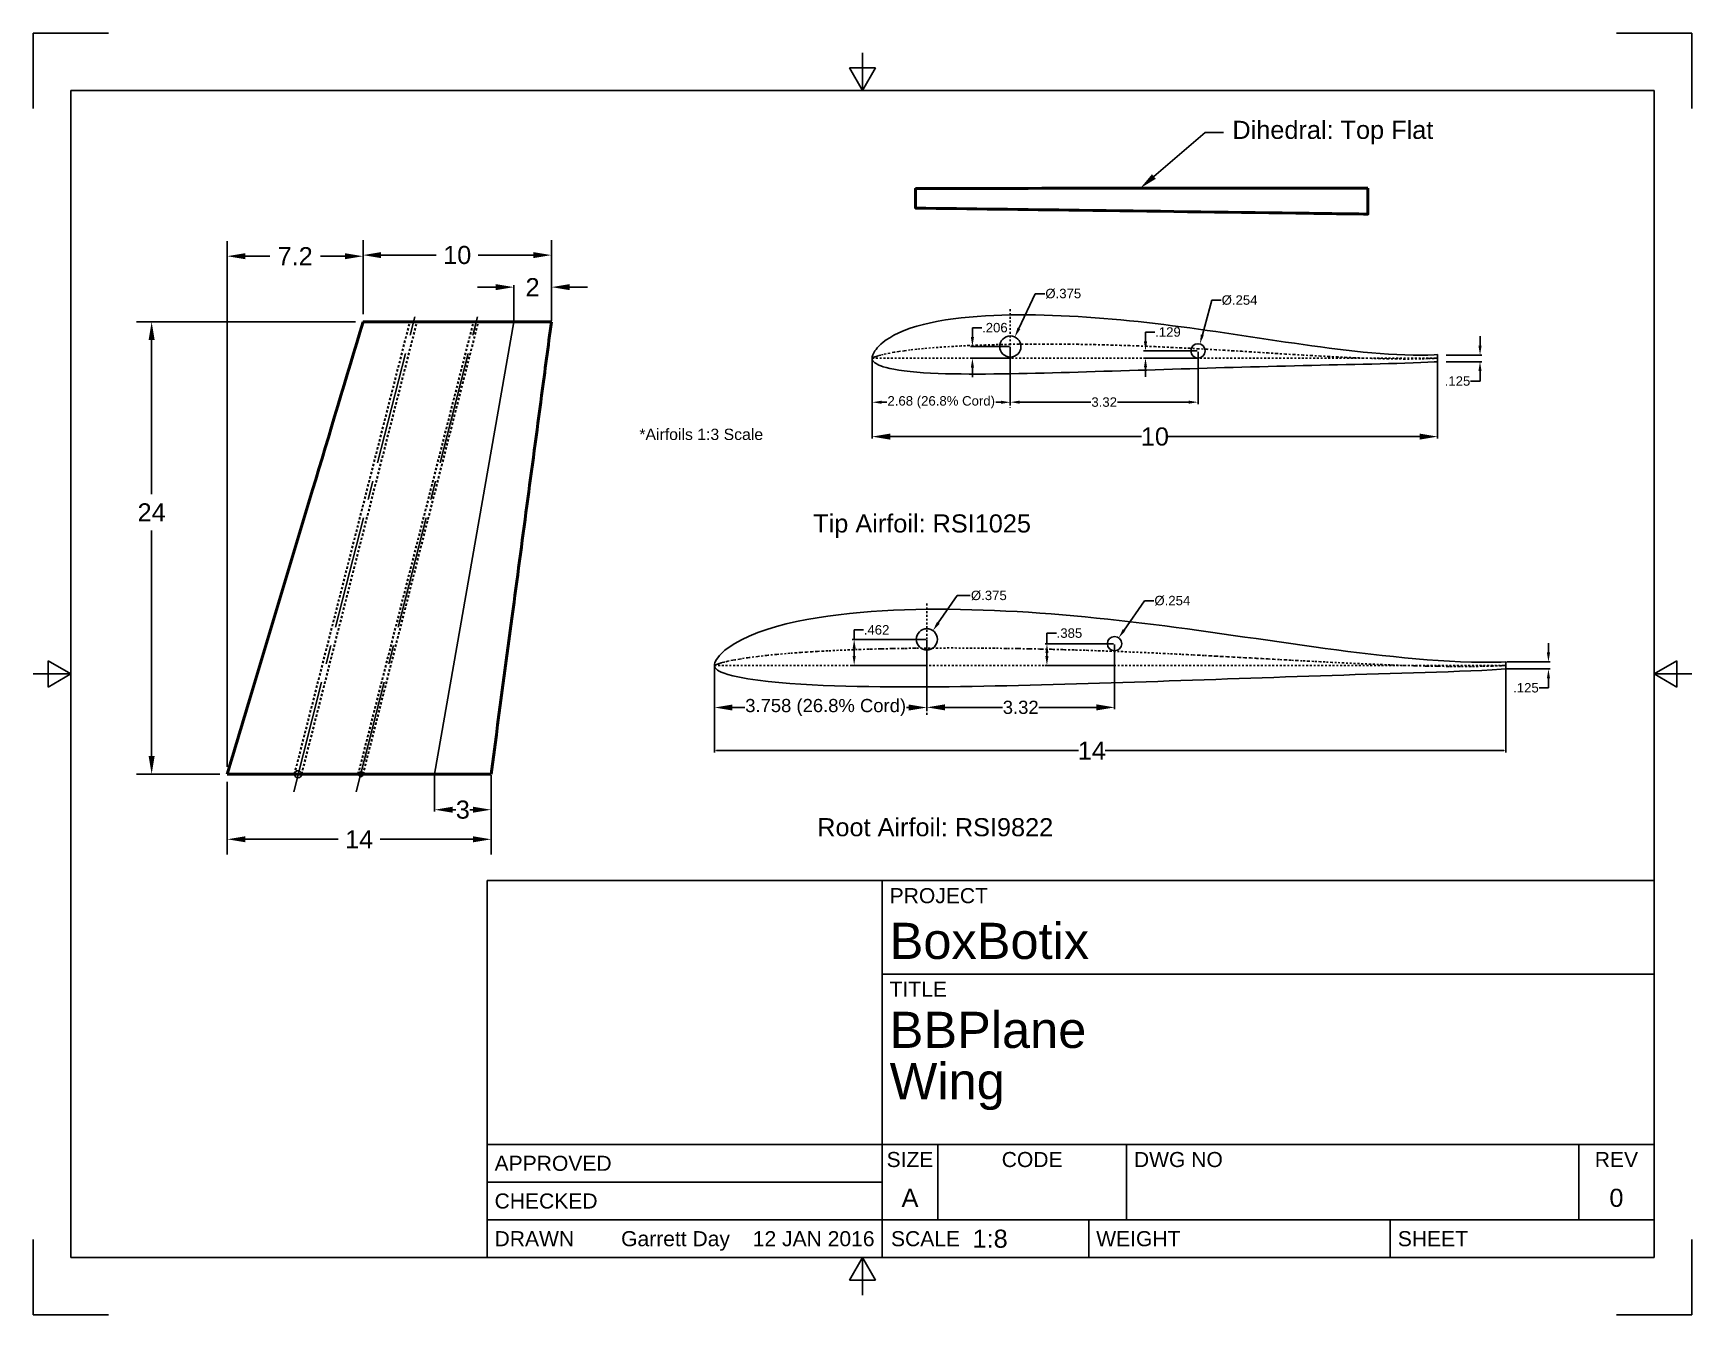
# Model space of a CAD drawing. Header units: inches. Extents: x 0 to 88, y 0 to 68.
import ezdxf
from ezdxf import colors
from ezdxf.entities.mleader import LeaderData, LeaderLine
from ezdxf.enums import TextEntityAlignment as Align
from ezdxf.math import Vec2, Vec3

# ---------------------------------------------------------------- set-up
doc = ezdxf.new("R2010")
doc.units = ezdxf.units.IN
doc.header["$MEASUREMENT"] = 0
for name, pattern in [('CENTER2', [1.125, 0.75, -0.125, 0.125, -0.125]), ('DOT', [0.05, 0, -0.05]), ('HIDDEN2', [0.1875, 0.125, -0.0625])]:
    doc.linetypes.add(name, pattern=pattern)
for name, color, linetype in [('1', 7, 'DOT'), ('Border', 7, 'Continuous'), ('Titleblock', 7, 'Continuous')]:
    doc.layers.add(name, color=color, linetype=linetype)
for name, color, linetype, lineweight in [('Center Lines', 7, 'CENTER2', 25), ('MD_Hidden', 7, 'HIDDEN2', 35), ('MD_Visible', 7, 'Continuous', 50)]:
    doc.layers.add(name, color=color, linetype=linetype, lineweight=lineweight)
doc.styles.add('FusionTitle', font='ARIALUNI.TTF')
doc.styles.get("Standard").update_dxf_attribs({"font": 'arial.ttf'})
doc.dimstyles.get("Standard").update_dxf_attribs({"dimtxt": 0.12, "dimasz": 0.12, "dimexe": 0.1, "dimexo": 0.05, "dimgap": 0.06, "dimtad": 0, "dimtih": 1, "dimtoh": 1, "dimdsep": 46, "dimtxsty": 'Standard', "dimcen": 0, "dimclrd": 256, "dimclre": 256, "dimclrt": 256, "dimazin": 3, "dimtp": 0.01, "dimtm": 0.01, "dimtfac": 1, "dimtofl": 0, "dimtmove": 0, "dimatfit": 3, "dimfxl": 1, "dimtolj": 1, "dimarcsym": 1})

msp = doc.modelspace()

# ---------------------------------------------------------------- texts
at = {"attachment_point": 1}
for s, width, gutter_width, insert, char_height in [('*Airfoils 1:3 Scale', 7.81106, 1, (32.16, 47.015), 0.6), ('Tip Airfoil: RSI1025', 15.37489, 1, (41.386, 42.468), 0.96), ('Root Airfoil: RSI9822', 15.25828, 0.6, (41.596, 26.352), 0.96)]:
    msp.add_mtext_dynamic_manual_height_columns(s, width=width, gutter_width=gutter_width, heights=[0], dxfattribs=dict(at, insert=insert, char_height=char_height))

# ---------------------------------------------------------------- blocks, each defined once
blk = doc.blocks.new('CustomObjectsInViewport3_0')
at = {"layer": 'MD_Hidden', "extrusion": (-1, 2e-16, 0)}
for p, q in [((13.87, 28.683, 0), (19.992, 52.683, 0)), ((14.245, 28.683, 0), (20.367, 52.683, 0)), ((17.25, 28.683, 0), (23.372, 52.683, 0)), ((17.504, 28.683, 0), (23.626, 52.683, 0))]:
    blk.add_line(p, q, dxfattribs=at)
at = {"layer": 'MD_Visible'}
for points, knots in [([(10.299, 28.683, 0), (10.676, 29.94, 0), (11.053, 31.197, 0), (12.562, 36.224, 0), (13.693, 39.995, 0), (15.716, 46.738, 0), (16.607, 49.711, 0), (17.499, 52.683, 0)], [0, 0, 0, 0, 10, 10, 40, 40, 63.646911, 63.646911, 63.646911, 63.646911]), ([(27.496, 52.683, 0), (27.496, 52.683, 0), (27.488, 52.683, 0), (27.457, 52.683, 0), (27.428, 52.683, 0), (27.399, 52.683, 0), (27.326, 52.683, 0), (27.201, 52.683, 0), (27.064, 52.683, 0), (26.921, 52.683, 0), (26.776, 52.683, 0), (26.629, 52.683, 0), (26.481, 52.683, 0), (26.333, 52.683, 0), (26.183, 52.683, 0), (26.033, 52.683, 0), (25.882, 52.683, 0), (25.731, 52.683, 0), (25.578, 52.683, 0), (25.426, 52.683, 0), (25.272, 52.683, 0), (25.119, 52.683, 0), (24.965, 52.683, 0), (24.811, 52.683, 0), (24.656, 52.683, 0), (24.501, 52.683, 0), (24.346, 52.683, 0), (24.191, 52.683, 0), (24.037, 52.683, 0), (23.883, 52.683, 0), (23.729, 52.683, 0), (23.575, 52.683, 0), (23.422, 52.683, 0), (23.269, 52.683, 0), (23.116, 52.683, 0), (22.963, 52.683, 0), (22.811, 52.683, 0), (22.658, 52.683, 0), (22.506, 52.683, 0), (22.354, 52.683, 0), (22.202, 52.683, 0), (22.05, 52.683, 0), (21.898, 52.683, 0), (21.746, 52.683, 0), (21.594, 52.683, 0), (21.443, 52.683, 0), (21.291, 52.683, 0), (21.14, 52.683, 0), (20.989, 52.683, 0), (20.838, 52.683, 0), (20.688, 52.683, 0), (20.538, 52.683, 0), (20.388, 52.683, 0), (20.239, 52.683, 0), (20.09, 52.683, 0), (19.942, 52.683, 0), (19.794, 52.683, 0), (19.648, 52.683, 0), (19.502, 52.683, 0), (19.358, 52.683, 0), (19.215, 52.683, 0), (19.073, 52.683, 0), (18.934, 52.683, 0), (18.797, 52.683, 0), (18.663, 52.683, 0), (18.533, 52.683, 0), (18.406, 52.683, 0), (18.286, 52.683, 0), (18.172, 52.683, 0), (18.065, 52.683, 0), (17.969, 52.683, 0), (17.883, 52.683, 0), (17.809, 52.683, 0), (17.746, 52.683, 0), (17.694, 52.683, 0), (17.652, 52.683, 0), (17.617, 52.683, 0), (17.589, 52.683, 0), (17.567, 52.683, 0), (17.549, 52.683, 0), (17.534, 52.683, 0), (17.522, 52.683, 0), (17.513, 52.683, 0), (17.506, 52.683, 0), (17.501, 52.683, 0), (17.499, 52.683, 0), (17.499, 52.683, 0), (17.499, 52.683, 0)], [159.501445, 159.501445, 159.501445, 159.501445, 160, 161, 161, 161, 162, 163, 164, 165, 166, 167, 168, 169, 170, 171, 172, 173, 174, 175, 176, 177, 178, 179, 180, 181, 182, 183, 184, 185, 186, 187, 188, 189, 190, 191, 192, 193, 194, 195, 196, 197, 198, 199, 200, 201, 202, 203, 204, 205, 206, 207, 208, 209, 210, 211, 212, 213, 214, 215, 216, 217, 218, 219, 220, 221, 222, 223, 224, 225, 226, 227, 228, 229, 230, 231, 232, 233, 234, 235, 236, 237, 238, 239, 240, 241, 241.816382, 241.816382, 241.816382, 241.816382]), ([(24.294, 28.683, 0), (24.293, 28.683, 0), (24.286, 28.683, 0), (24.271, 28.683, 0), (24.257, 28.683, 0), (24.215, 28.683, 0), (24.059, 28.683, 0), (23.88, 28.683, 0), (23.689, 28.683, 0), (23.494, 28.683, 0), (23.297, 28.683, 0), (23.1, 28.683, 0), (22.903, 28.683, 0), (22.705, 28.683, 0), (22.507, 28.683, 0), (22.307, 28.683, 0), (22.107, 28.683, 0), (21.907, 28.683, 0), (21.706, 28.683, 0), (21.504, 28.683, 0), (21.303, 28.683, 0), (21.101, 28.683, 0), (20.899, 28.683, 0), (20.696, 28.683, 0), (20.493, 28.683, 0), (20.29, 28.683, 0), (20.087, 28.683, 0), (19.883, 28.683, 0), (19.68, 28.683, 0), (19.477, 28.683, 0), (19.274, 28.683, 0), (19.072, 28.683, 0), (18.869, 28.683, 0), (18.667, 28.683, 0), (18.466, 28.683, 0), (18.264, 28.683, 0), (18.063, 28.683, 0), (17.862, 28.683, 0), (17.661, 28.683, 0), (17.46, 28.683, 0), (17.259, 28.683, 0), (17.058, 28.683, 0), (16.857, 28.683, 0), (16.656, 28.683, 0), (16.455, 28.683, 0), (16.254, 28.683, 0), (16.054, 28.683, 0), (15.853, 28.683, 0), (15.653, 28.683, 0), (15.453, 28.683, 0), (15.252, 28.683, 0), (15.053, 28.683, 0), (14.853, 28.683, 0), (14.653, 28.683, 0), (14.454, 28.683, 0), (14.256, 28.683, 0), (14.057, 28.683, 0), (13.859, 28.683, 0), (13.662, 28.683, 0), (13.465, 28.683, 0), (13.269, 28.683, 0), (13.074, 28.683, 0), (12.88, 28.683, 0), (12.687, 28.683, 0), (12.495, 28.683, 0), (12.306, 28.683, 0), (12.117, 28.683, 0), (11.932, 28.683, 0), (11.749, 28.683, 0), (11.57, 28.683, 0), (11.396, 28.683, 0), (11.228, 28.683, 0), (11.067, 28.683, 0), (10.916, 28.683, 0), (10.779, 28.683, 0), (10.659, 28.683, 0), (10.562, 28.683, 0), (10.486, 28.683, 0), (10.43, 28.683, 0), (10.389, 28.683, 0), (10.36, 28.683, 0), (10.337, 28.683, 0), (10.32, 28.683, 0), (10.309, 28.683, 0), (10.302, 28.683, 0), (10.3, 28.683, 0), (10.299, 28.683, 0), (10.299, 28.683, 0)], [161.003595, 161.003595, 161.003595, 161.003595, 162, 162, 162, 163, 164, 165, 166, 167, 168, 169, 170, 171, 172, 173, 174, 175, 176, 177, 178, 179, 180, 181, 182, 183, 184, 185, 186, 187, 188, 189, 190, 191, 192, 193, 194, 195, 196, 197, 198, 199, 200, 201, 202, 203, 204, 205, 206, 207, 208, 209, 210, 211, 212, 213, 214, 215, 216, 217, 218, 219, 220, 221, 222, 223, 224, 225, 226, 227, 228, 229, 230, 231, 232, 233, 234, 235, 236, 237, 238, 239, 240, 241, 242, 243, 243.545961, 243.545961, 243.545961, 243.545961])]:
    blk.add_open_spline(points, degree=3, knots=knots, dxfattribs=at)
at = {"layer": 'MD_Visible', "extrusion": (7.30669e-09, -9.75274e-10, 1)}
blk.add_open_spline([(27.496, 52.683, 0), (27.322, 51.382, 0), (27.149, 50.081, 0), (26.455, 44.878, 0), (25.934, 40.976, 0), (25.04, 34.277, 0), (24.667, 31.48, 0), (24.294, 28.683, 0)], degree=3, knots=[0, 0, 0, 0, 10, 10, 40, 40, 61.503645, 61.503645, 61.503645, 61.503645], dxfattribs=at)
at = {"layer": 'MD_Visible'}
blk.add_open_spline([(24.294, 28.683, 0), (24.294, 28.683, 0), (24.294, 28.683, 0), (24.294, 28.683, 0)], degree=3, dxfattribs=at)
blk = doc.blocks.new('CustomObjectsInViewport5_0')
at = {"layer": 'MD_Visible'}
for points, knots in [([(46.819, 59.766), (48.094, 59.766), (49.369, 59.767), (54.469, 59.768), (58.294, 59.769), (65.018, 59.772), (67.919, 59.773), (70.819, 59.774)], [0, 0, 0, 0, 10, 10, 40.000009, 40.000009, 62.758806, 62.758806, 62.758806, 62.758806]), ([(46.819, 59.766), (46.819, 59.766), (46.819, 59.766), (46.819, 59.765), (46.819, 59.761), (46.819, 59.756), (46.819, 59.749), (46.819, 59.74), (46.819, 59.729), (46.819, 59.715), (46.819, 59.699), (46.819, 59.68), (46.819, 59.658), (46.819, 59.633), (46.819, 59.605), (46.819, 59.573), (46.819, 59.538), (46.819, 59.501), (46.819, 59.461), (46.819, 59.42), (46.819, 59.379), (46.819, 59.34), (46.819, 59.302), (46.819, 59.268), (46.819, 59.235), (46.819, 59.206), (46.819, 59.178), (46.819, 59.153), (46.819, 59.129), (46.819, 59.108), (46.819, 59.087), (46.819, 59.068), (46.819, 59.05), (46.819, 59.033), (46.819, 59.027), (46.819, 59.016), (46.819, 58.999), (46.819, 58.983), (46.819, 58.967), (46.819, 58.952), (46.819, 58.937), (46.819, 58.922), (46.819, 58.907), (46.819, 58.893), (46.819, 58.877), (46.819, 58.862), (46.819, 58.845), (46.819, 58.828), (46.819, 58.811), (46.819, 58.794), (46.819, 58.778), (46.819, 58.764), (46.819, 58.752), (46.819, 58.742), (46.819, 58.735), (46.819, 58.729), (46.819, 58.725), (46.819, 58.722), (46.819, 58.72), (46.819, 58.72), (46.819, 58.72), (46.819, 58.72)], [209.619774, 209.619774, 209.619774, 209.619774, 210, 211, 212, 213, 214, 215, 216, 217, 218, 219, 220, 221, 222, 223, 224, 225, 226, 227, 228, 229, 230, 231, 232, 233, 234, 235, 236, 237, 238, 239, 240, 241, 242, 243, 244, 245, 246, 247, 248, 249, 250, 251, 252, 253, 254, 255, 256, 257, 258, 259, 260, 261, 262, 263, 264, 265, 266, 267, 267.081569, 267.081569, 267.081569, 267.081569]), ([(70.819, 59.774), (70.819, 59.774), (70.819, 59.774), (70.819, 59.773), (70.819, 59.77), (70.819, 59.764), (70.819, 59.757), (70.819, 59.746), (70.819, 59.734), (70.819, 59.718), (70.819, 59.699), (70.819, 59.678), (70.819, 59.653), (70.819, 59.624), (70.819, 59.592), (70.819, 59.555), (70.819, 59.514), (70.819, 59.468), (70.819, 59.417), (70.819, 59.361), (70.819, 59.3), (70.819, 59.236), (70.819, 59.17), (70.819, 59.106), (70.819, 59.049), (70.819, 58.999), (70.819, 58.955), (70.819, 58.917), (70.819, 58.884), (70.819, 58.855), (70.819, 58.828), (70.819, 58.804), (70.819, 58.781), (70.819, 58.78), (70.819, 58.76), (70.819, 58.738), (70.819, 58.718), (70.819, 58.7), (70.819, 58.681), (70.819, 58.662), (70.819, 58.643), (70.819, 58.621), (70.819, 58.597), (70.819, 58.571), (70.819, 58.544), (70.819, 58.519), (70.819, 58.497), (70.819, 58.478), (70.819, 58.462), (70.819, 58.449), (70.819, 58.437), (70.819, 58.428), (70.819, 58.42), (70.819, 58.414), (70.819, 58.409), (70.819, 58.406), (70.819, 58.403), (70.819, 58.401), (70.819, 58.401), (70.819, 58.401), (70.819, 58.401)], [212.911535, 212.911535, 212.911535, 212.911535, 213, 214, 215, 216, 217, 218, 219, 220, 221, 222, 223, 224, 225, 226, 227, 228, 229, 230, 231, 232, 233, 234, 235, 236, 237, 238, 239, 240, 241, 242, 243, 244, 245, 246, 247, 248, 249, 250, 251, 252, 253, 254, 255, 256, 257, 258, 259, 260, 261, 262, 263, 264, 265, 266, 267, 268, 269, 269.519259, 269.519259, 269.519259, 269.519259]), ([(70.819, 58.401), (69.542, 58.418), (68.265, 58.435), (63.156, 58.503), (59.325, 58.554), (52.603, 58.643), (49.711, 58.682), (46.819, 58.72)], [0, 0, 0, 0, 10, 10, 40.000003, 40.000003, 62.651588, 62.651588, 62.651588, 62.651588])]:
    blk.add_open_spline(points, degree=3, knots=knots, dxfattribs=at)
blk = doc.blocks.new('ANSI_A(H)_SHEET')
at = {"layer": 'Border'}
for p, q in [((0.5, 8.5), (0, 8.5)), ((0, 8.5), (0, 8)), ((11, 8.5), (10.5, 8.5)), ((11, 8), (11, 8.5)), ((5.5, 8.12), (5.5, 8.37)), ((5.587, 8.27), (5.413, 8.27)), ((5.5, 8.12), (5.413, 8.27)), ((5.5, 8.12), (5.587, 8.27)), ((10.75, 8.12), (0.25, 8.12)), ((0.25, 8.12), (0.25, 0.38)), ((10.75, 0.38), (10.75, 8.12)), ((0.1, 4.337), (0.1, 4.163)), ((0.25, 4.25), (0.1, 4.337)), ((10.75, 4.25), (10.9, 4.337)), ((10.9, 4.337), (10.9, 4.163)), ((0.25, 4.25), (0, 4.25)), ((0.25, 4.25), (0.1, 4.163)), ((10.75, 4.25), (11, 4.25)), ((10.75, 4.25), (10.9, 4.163)), ((0, 0.5), (0, 0)), ((11, 0), (11, 0.5)), ((0.25, 0.38), (10.75, 0.38)), ((5.5, 0.38), (5.413, 0.23)), ((5.5, 0.38), (5.5, 0.13)), ((5.5, 0.38), (5.587, 0.23)), ((5.587, 0.23), (5.413, 0.23)), ((0, 0), (0.5, 0)), ((10.5, 0), (11, 0))]:
    blk.add_line(p, q, dxfattribs=at)
blk = doc.blocks.new('ANSI_TITLEBLOCK')
at = {"layer": 'Border'}
for p, q in [((0, 2.5), (-7.74, 2.5)), ((-7.74, 2.5), (-7.74, 0)), ((-5.12, 0), (-5.12, 2.5)), ((0, 0), (0, 2.5)), ((-5.12, 1.88), (0, 1.88)), ((-7.74, 0.75), (0, 0.75)), ((-4.75, 0.25), (-4.75, 0.75)), ((-3.5, 0.25), (-3.5, 0.75)), ((-0.5, 0.25), (-0.5, 0.75)), ((-7.74, 0.5), (-5.12, 0.5)), ((-7.74, 0.25), (0, 0.25)), ((-3.75, 0), (-3.75, 0.25)), ((-1.75, 0), (-1.75, 0.25)), ((-7.74, 0), (0, 0))]:
    blk.add_line(p, q, dxfattribs=at)
at = {"layer": 'Border', "style": 'FusionTitle'}
for s, p in [('PROJECT', (-5.07, 2.45)), ('TITLE', (-5.07, 1.83)), ('DWG NO', (-3.45, 0.7))]:
    blk.add_text(s, height=0.1, dxfattribs=at).set_placement(p, align=Align.TOP_LEFT)
for s, p in [('APPROVED', (-7.69, 0.625)), ('CHECKED', (-7.69, 0.375)), ('DRAWN', (-7.69, 0.125)), ('SCALE', (-5.061, 0.125)), ('WEIGHT', (-3.7, 0.125)), ('SHEET', (-1.7, 0.125))]:
    blk.add_text(s, height=0.1, dxfattribs=at).set_placement(p, align=Align.MIDDLE_LEFT)
for s, p in [('SIZE', (-4.935, 0.7)), ('CODE', (-4.125, 0.7)), ('REV', (-0.25, 0.7))]:
    blk.add_text(s, height=0.1, dxfattribs=at).set_placement(p, align=Align.TOP_CENTER)
blk.add_attdef('PROJECT', (-5.07, 1.98), '', height=0.24, dxfattribs=at)
for tag, height, p in [('TITLE_1', 0.24, (-5.07, 1.63)), ('TITLE_2', 0.24, (-5.07, 1.29)), ('TITLE_3', 0.12, (-5.07, 0.95))]:
    blk.add_attdef(tag, text='', height=height, dxfattribs=at).set_placement(p, align=Align.TOP_LEFT)
for tag, height, p in [('APPROVED_BY', 0.1, (-6.851, 0.625)), ('CHECKED_BY', 0.1, (-6.851, 0.375)), ('DRAWN_BY', 0.1, (-6.851, 0.125)), ('SCALE', 0.12, (-4.52, 0.125)), ('WEIGHT', 0.12, (-3.1, 0.125)), ('SHEET', 0.12, (-1.15, 0.125))]:
    blk.add_attdef(tag, text='', height=height, dxfattribs=at).set_placement(p, align=Align.MIDDLE_LEFT)
for tag, p in [('APPROVED_DATE', (-5.17, 0.625)), ('CHECKED_DATE', (-5.17, 0.375)), ('DRAWN_DATE', (-5.17, 0.125))]:
    blk.add_attdef(tag, text='', height=0.1, dxfattribs=at).set_placement(p, align=Align.MIDDLE_RIGHT)
for tag, p in [('SIZE', (-4.935, 0.3)), ('CODE', (-4.125, 0.3)), ('REV', (-0.25, 0.3))]:
    blk.add_attdef(tag, text='', height=0.12, dxfattribs=at).set_placement(p, align=Align.BOTTOM_CENTER)
blk.add_attdef('DWG_NO', text='', height=0.12, dxfattribs=at).set_placement((-3.45, 0.3), align=Align.BOTTOM_LEFT)
blk = doc.blocks.new('*D7')
at = {"lineweight": -2, "transparency": 16777216}
for p, q in [((10.299, 29.083), (10.299, 56.967)), ((17.499, 53.083), (17.499, 56.967)), ((11.259, 56.167), (12.554, 56.167)), ((16.539, 56.167), (15.244, 56.167))]:
    blk.add_line(p, q, dxfattribs=at)
at = {"transparency": 16777216}
for points in [[(11.259, 56.327), (11.259, 56.007), (10.299, 56.167)], [(16.539, 56.327), (16.539, 56.007), (17.499, 56.167)]]:
    blk.add_solid(points, dxfattribs=at)
at = {"layer": 'Defpoints', "color": 0, "transparency": 16777216}
for p in [(17.499, 56.167), (17.499, 52.683), (10.299, 28.683)]:
    blk.add_point(p, dxfattribs=at)
at = {"transparency": 16777216, "insert": (13.899, 56.167), "char_height": 0.96, "attachment_point": 5}
blk.add_mtext('\\A1;7.2', dxfattribs=at)
blk = doc.blocks.new('*D8')
at = {"lineweight": -2, "transparency": 16777216}
for p, q in [((17.499, 53.083), (17.499, 57.025)), ((27.496, 53.083), (27.496, 57.025)), ((18.459, 56.225), (21.377, 56.225)), ((26.536, 56.225), (23.618, 56.225))]:
    blk.add_line(p, q, dxfattribs=at)
at = {"transparency": 16777216}
for points in [[(18.459, 56.385), (18.459, 56.065), (17.499, 56.225)], [(26.536, 56.385), (26.536, 56.065), (27.496, 56.225)]]:
    blk.add_solid(points, dxfattribs=at)
at = {"layer": 'Defpoints', "color": 0, "transparency": 16777216}
for p in [(27.496, 56.225), (17.499, 52.683), (27.496, 52.683)]:
    blk.add_point(p, dxfattribs=at)
at = {"transparency": 16777216, "insert": (22.497, 56.225), "char_height": 0.96, "attachment_point": 5}
blk.add_mtext('\\A1;10', dxfattribs=at)
blk = doc.blocks.new('*D9')
at = {"lineweight": -2, "transparency": 16777216}
for p, q in [((17.099, 52.683), (5.486, 52.683)), ((6.286, 51.723), (6.286, 43.536)), ((6.286, 29.643), (6.286, 41.612)), ((9.899, 28.683), (5.486, 28.683))]:
    blk.add_line(p, q, dxfattribs=at)
at = {"transparency": 16777216}
for points in [[(6.126, 51.723), (6.446, 51.723), (6.286, 52.683)], [(6.126, 29.643), (6.446, 29.643), (6.286, 28.683)]]:
    blk.add_solid(points, dxfattribs=at)
at = {"layer": 'Defpoints', "color": 0, "transparency": 16777216}
for p in [(6.286, 52.683), (17.499, 52.683), (10.299, 28.683)]:
    blk.add_point(p, dxfattribs=at)
at = {"transparency": 16777216, "insert": (6.286, 42.574), "char_height": 0.96, "attachment_point": 5}
blk.add_mtext('\\A1;24', dxfattribs=at)
blk = doc.blocks.new('*U5')
at = {"color": 0}
blk.add_line((-0.412, -1.616), (0.412, 1.616), dxfattribs=at)
blk = doc.blocks.new('*U6')
at = {"color": 0}
blk.add_line((-0.412, -1.616), (0.412, 1.616), dxfattribs=at)
blk = doc.blocks.new('*D10')
at = {"lineweight": -2, "transparency": 16777216}
for p, q in [((10.299, 28.283), (10.299, 24.43)), ((24.294, 28.283), (24.294, 24.43)), ((11.259, 25.23), (16.176, 25.23)), ((23.334, 25.23), (18.417, 25.23))]:
    blk.add_line(p, q, dxfattribs=at)
at = {"transparency": 16777216}
for points in [[(11.259, 25.39), (11.259, 25.07), (10.299, 25.23)], [(23.334, 25.39), (23.334, 25.07), (24.294, 25.23)]]:
    blk.add_solid(points, dxfattribs=at)
at = {"layer": 'Defpoints', "color": 0, "transparency": 16777216}
for p in [(10.299, 28.683), (24.294, 28.683), (24.294, 25.23)]:
    blk.add_point(p, dxfattribs=at)
at = {"transparency": 16777216, "insert": (17.296, 25.23), "char_height": 0.96, "attachment_point": 5}
blk.add_mtext('\\A1;14', dxfattribs=at)
blk = doc.blocks.new('*D11')
at = {"lineweight": -2, "transparency": 16777216}
for p, q in [((21.294, 28.633), (21.294, 26.699)), ((24.294, 28.633), (24.294, 26.699)), ((22.254, 26.799), (22.419, 26.799)), ((23.334, 26.799), (23.168, 26.799))]:
    blk.add_line(p, q, dxfattribs=at)
at = {"transparency": 16777216}
for points in [[(22.254, 26.959), (22.254, 26.639), (21.294, 26.799)], [(23.334, 26.959), (23.334, 26.639), (24.294, 26.799)]]:
    blk.add_solid(points, dxfattribs=at)
at = {"layer": 'Defpoints', "color": 0, "transparency": 16777216}
for p in [(21.294, 28.683, 0), (24.294, 28.683, 0), (24.294, 26.799)]:
    blk.add_point(p, dxfattribs=at)
at = {"transparency": 16777216, "insert": (22.794, 26.799), "char_height": 0.96, "attachment_point": 5}
blk.add_mtext('\\A1;3', dxfattribs=at)
blk = doc.blocks.new('*D12')
at = {"lineweight": -2, "transparency": 16777216}
for p, q in [((25.496, 52.733), (25.496, 54.625)), ((27.496, 52.733), (27.496, 54.625)), ((24.536, 54.525), (23.576, 54.525)), ((28.456, 54.525), (29.416, 54.525))]:
    blk.add_line(p, q, dxfattribs=at)
at = {"transparency": 16777216}
for points in [[(24.536, 54.685), (24.536, 54.365), (25.496, 54.525)], [(28.456, 54.685), (28.456, 54.365), (27.496, 54.525)]]:
    blk.add_solid(points, dxfattribs=at)
at = {"layer": 'Defpoints', "color": 0, "transparency": 16777216}
for p in [(27.496, 54.525), (25.496, 52.683, 0), (27.496, 52.683, 0)]:
    blk.add_point(p, dxfattribs=at)
at = {"transparency": 16777216, "insert": (26.496, 54.525), "char_height": 0.96, "attachment_point": 5}
blk.add_mtext('\\A1;2', dxfattribs=at)
blk = doc.blocks.new('*D13')
at = {"lineweight": -2, "transparency": 16777216}
for p, q in [((44.512, 50.706), (44.512, 46.495)), ((74.512, 50.706), (74.512, 46.495)), ((45.472, 46.595), (58.811, 46.595)), ((73.552, 46.595), (60.213, 46.595))]:
    blk.add_line(p, q, dxfattribs=at)
at = {"transparency": 16777216}
for points in [[(45.472, 46.755), (45.472, 46.435), (44.512, 46.595)], [(73.552, 46.755), (73.552, 46.435), (74.512, 46.595)]]:
    blk.add_solid(points, dxfattribs=at)
at = {"layer": 'Defpoints', "color": 0, "transparency": 16777216}
for p in [(44.512, 50.756), (74.512, 50.756), (74.512, 46.595)]:
    blk.add_point(p, dxfattribs=at)
at = {"transparency": 16777216, "insert": (59.512, 46.595), "char_height": 0.96, "attachment_point": 5}
blk.add_mtext('\\A1;10', dxfattribs=at)
blk = doc.blocks.new('*D14')
at = {"lineweight": -2, "transparency": 16777216}
for p, q in [((36.14, 34.406), (36.14, 29.836)), ((78.14, 34.403), (78.14, 29.836)), ((36.26, 29.936), (55.468, 29.936)), ((78.02, 29.936), (56.869, 29.936))]:
    blk.add_line(p, q, dxfattribs=at)
at = {"transparency": 16777216}
for points in [[(36.26, 29.956), (36.26, 29.916), (36.14, 29.936)], [(78.02, 29.956), (78.02, 29.916), (78.14, 29.936)]]:
    blk.add_solid(points, dxfattribs=at)
at = {"layer": 'Defpoints', "color": 0, "transparency": 16777216}
for p in [(36.14, 34.456), (78.14, 34.453), (78.14, 29.936)]:
    blk.add_point(p, dxfattribs=at)
at = {"transparency": 16777216, "insert": (56.169, 29.936), "char_height": 0.96, "attachment_point": 5}
blk.add_mtext('\\A1;14', dxfattribs=at)
blk = doc.blocks.new('*D15')
at = {"lineweight": -2, "transparency": 16777216}
for p, q in [((47.414, 35.789), (47.414, 32.121)), ((36.14, 34.403), (36.14, 32.121)), ((37.1, 32.221), (37.755, 32.221)), ((46.454, 32.221), (46.333, 32.221))]:
    blk.add_line(p, q, dxfattribs=at)
at = {"transparency": 16777216}
for points in [[(37.1, 32.381), (37.1, 32.061), (36.14, 32.221)], [(46.454, 32.381), (46.454, 32.061), (47.414, 32.221)]]:
    blk.add_solid(points, dxfattribs=at)
at = {"layer": 'Defpoints', "color": 0, "transparency": 16777216}
for p in [(47.414, 35.839), (36.14, 34.453), (47.414, 32.221)]:
    blk.add_point(p, dxfattribs=at)
at = {"transparency": 16777216, "insert": (42.044, 32.221), "char_height": 0.7, "attachment_point": 5}
blk.add_mtext('\\A1;3.758 (26.8% Cord)', dxfattribs=at)
blk = doc.blocks.new('*D16')
at = {"lineweight": -2, "transparency": 16777216}
for p, q in [((47.414, 35.739), (47.414, 32.129)), ((57.374, 35.558), (57.374, 32.129)), ((48.374, 32.229), (51.429, 32.229)), ((56.414, 32.229), (53.36, 32.229))]:
    blk.add_line(p, q, dxfattribs=at)
at = {"transparency": 16777216}
for points in [[(48.374, 32.389), (48.374, 32.069), (47.414, 32.229)], [(56.414, 32.389), (56.414, 32.069), (57.374, 32.229)]]:
    blk.add_solid(points, dxfattribs=at)
at = {"layer": 'Defpoints', "color": 0, "transparency": 16777216}
for p in [(47.414, 35.789), (57.374, 35.608), (57.374, 32.229)]:
    blk.add_point(p, dxfattribs=at)
at = {"transparency": 16777216, "insert": (52.394, 32.229), "char_height": 0.7, "attachment_point": 5}
blk.add_mtext('\\A1;3.32', dxfattribs=at)
blk = doc.blocks.new('*D17')
at = {"lineweight": -2, "transparency": 16777216}
for p, q in [((43.558, 35.839), (43.558, 36.339)), ((43.558, 36.339), (44.058, 36.339)), ((47.364, 35.839), (43.458, 35.839)), ((43.558, 34.953), (43.558, 35.339)), ((47.364, 34.453), (43.458, 34.453))]:
    blk.add_line(p, q, dxfattribs=at)
at = {"transparency": 16777216}
for points in [[(43.475, 35.339), (43.641, 35.339), (43.558, 35.839)], [(43.475, 34.953), (43.641, 34.953), (43.558, 34.453)]]:
    blk.add_solid(points, dxfattribs=at)
at = {"layer": 'Defpoints', "color": 0, "transparency": 16777216}
for p in [(43.558, 35.839), (47.414, 35.839), (47.414, 34.453)]:
    blk.add_point(p, dxfattribs=at)
at = {"transparency": 16777216, "insert": (44.747, 36.339), "char_height": 0.5, "attachment_point": 5}
blk.add_mtext('\\A1;.462', dxfattribs=at)
blk = doc.blocks.new('*D18')
at = {"lineweight": -2, "transparency": 16777216}
for p, q in [((53.785, 35.608), (53.785, 36.166)), ((53.785, 36.166), (54.285, 36.166)), ((57.324, 35.608), (53.685, 35.608)), ((57.324, 34.453), (53.685, 34.453)), ((53.785, 34.953), (53.785, 35.108))]:
    blk.add_line(p, q, dxfattribs=at)
at = {"transparency": 16777216}
for points in [[(53.702, 35.108), (53.869, 35.108), (53.785, 35.608)], [(53.702, 34.953), (53.869, 34.953), (53.785, 34.453)]]:
    blk.add_solid(points, dxfattribs=at)
at = {"layer": 'Defpoints', "color": 0, "transparency": 16777216}
for p in [(57.374, 35.608), (53.785, 34.453), (57.374, 34.453)]:
    blk.add_point(p, dxfattribs=at)
at = {"transparency": 16777216, "insert": (54.979, 36.166), "char_height": 0.5, "attachment_point": 5}
blk.add_mtext('\\A1;.385', dxfattribs=at)
blk = doc.blocks.new('*D19')
at = {"lineweight": -2, "transparency": 16777216}
for p, q in [((49.025, 38.161), (48.02, 36.712)), ((49.72, 38.161), (49.025, 38.161))]:
    blk.add_line(p, q, dxfattribs=at)
at = {"transparency": 16777216}
blk.add_solid([(47.952, 36.76), (48.089, 36.665), (47.735, 36.302)], dxfattribs=at)
at = {"layer": 'Defpoints', "color": 0, "transparency": 16777216}
for p in [(47.735, 36.302), (47.094, 35.377)]:
    blk.add_point(p, dxfattribs=at)
at = {"transparency": 16777216, "insert": (50.703, 38.161), "char_height": 0.5, "attachment_point": 5}
blk.add_mtext('\\A1;%%C.375', dxfattribs=at)
blk = doc.blocks.new('*D20')
at = {"lineweight": -2, "transparency": 16777216}
for p, q in [((58.959, 37.887), (57.877, 36.331)), ((59.459, 37.887), (58.959, 37.887))]:
    blk.add_line(p, q, dxfattribs=at)
at = {"transparency": 16777216}
blk.add_solid([(57.809, 36.379), (57.946, 36.284), (57.592, 35.921)], dxfattribs=at)
at = {"layer": 'Defpoints', "color": 0, "transparency": 16777216}
for p in [(57.157, 35.295), (57.592, 35.921)]:
    blk.add_point(p, dxfattribs=at)
at = {"transparency": 16777216, "insert": (60.439, 37.887), "char_height": 0.5, "attachment_point": 5}
blk.add_mtext('\\A1;%%C.254', dxfattribs=at)
blk = doc.blocks.new('*D21')
at = {"lineweight": -2, "transparency": 16777216}
for p, q in [((49.831, 51.874), (49.831, 52.374)), ((49.831, 52.374), (50.331, 52.374)), ((51.792, 51.374), (49.731, 51.374)), ((51.792, 50.756), (49.731, 50.756)), ((49.831, 50.256), (49.831, 49.756))]:
    blk.add_line(p, q, dxfattribs=at)
at = {"transparency": 16777216}
for points in [[(49.748, 51.874), (49.915, 51.874), (49.831, 51.374)], [(49.748, 50.256), (49.915, 50.256), (49.831, 50.756)]]:
    blk.add_solid(points, dxfattribs=at)
at = {"layer": 'Defpoints', "color": 0, "transparency": 16777216}
for p in [(49.831, 51.374), (51.842, 51.374), (51.842, 50.756)]:
    blk.add_point(p, dxfattribs=at)
at = {"transparency": 16777216, "insert": (51.023, 52.374), "char_height": 0.5, "attachment_point": 5}
blk.add_mtext('\\A1;.206', dxfattribs=at)
blk = doc.blocks.new('*D22')
at = {"lineweight": -2, "transparency": 16777216}
for p, q in [((51.842, 51.324), (51.842, 48.317)), ((44.512, 50.706), (44.512, 48.317)), ((45.012, 48.417), (45.286, 48.417)), ((51.342, 48.417), (51.068, 48.417))]:
    blk.add_line(p, q, dxfattribs=at)
at = {"transparency": 16777216}
for points in [[(45.012, 48.501), (45.012, 48.334), (44.512, 48.417)], [(51.342, 48.501), (51.342, 48.334), (51.842, 48.417)]]:
    blk.add_solid(points, dxfattribs=at)
at = {"layer": 'Defpoints', "color": 0, "transparency": 16777216}
for p in [(51.842, 51.374), (44.512, 50.756), (51.842, 48.417)]:
    blk.add_point(p, dxfattribs=at)
at = {"transparency": 16777216, "insert": (48.177, 48.417), "char_height": 0.5, "attachment_point": 5}
blk.add_mtext('\\A1;2.68 (26.8% Cord)', dxfattribs=at)
blk = doc.blocks.new('*D23')
at = {"lineweight": -2, "transparency": 16777216}
for p, q in [((59.014, 51.643), (59.014, 52.143)), ((59.014, 52.143), (59.514, 52.143)), ((61.752, 51.143), (58.914, 51.143)), ((61.752, 50.762), (58.914, 50.762)), ((59.014, 50.262), (59.014, 49.762))]:
    blk.add_line(p, q, dxfattribs=at)
at = {"transparency": 16777216}
for points in [[(58.931, 51.643), (59.098, 51.643), (59.014, 51.143)], [(58.931, 50.262), (59.098, 50.262), (59.014, 50.762)]]:
    blk.add_solid(points, dxfattribs=at)
at = {"layer": 'Defpoints', "color": 0, "transparency": 16777216}
for p in [(61.802, 51.143), (59.014, 50.762), (61.802, 50.762)]:
    blk.add_point(p, dxfattribs=at)
at = {"transparency": 16777216, "insert": (60.207, 52.143), "char_height": 0.5, "attachment_point": 5}
blk.add_mtext('\\A1;.129', dxfattribs=at)
blk = doc.blocks.new('*D24')
at = {"lineweight": -2, "transparency": 16777216}
for p, q in [((51.842, 51.324), (51.842, 48.323)), ((61.802, 51.093), (61.802, 48.323)), ((52.342, 48.423), (56.115, 48.423)), ((61.302, 48.423), (57.529, 48.423))]:
    blk.add_line(p, q, dxfattribs=at)
at = {"transparency": 16777216}
for points in [[(52.342, 48.506), (52.342, 48.339), (51.842, 48.423)], [(61.302, 48.506), (61.302, 48.339), (61.802, 48.423)]]:
    blk.add_solid(points, dxfattribs=at)
at = {"layer": 'Defpoints', "color": 0, "transparency": 16777216}
for p in [(51.842, 51.374), (61.802, 51.143), (61.802, 48.423)]:
    blk.add_point(p, dxfattribs=at)
at = {"transparency": 16777216, "insert": (56.822, 48.423), "char_height": 0.5, "attachment_point": 5}
blk.add_mtext('\\A1;3.32', dxfattribs=at)
blk = doc.blocks.new('*D25')
at = {"lineweight": -2, "transparency": 16777216}
for p, q in [((53.169, 54.178), (52.297, 52.335)), ((53.669, 54.178), (53.169, 54.178))]:
    blk.add_line(p, q, dxfattribs=at)
at = {"transparency": 16777216}
blk.add_solid([(52.221, 52.37), (52.372, 52.299), (52.083, 51.883)], dxfattribs=at)
at = {"layer": 'Defpoints', "color": 0, "transparency": 16777216}
for p in [(52.083, 51.883), (51.601, 50.866)]:
    blk.add_point(p, dxfattribs=at)
at = {"transparency": 16777216, "insert": (54.652, 54.178), "char_height": 0.5, "attachment_point": 5}
blk.add_mtext('\\A1;%%C.375', dxfattribs=at)
blk = doc.blocks.new('*D26')
at = {"lineweight": -2, "transparency": 16777216}
for p, q in [((62.526, 53.832), (62.031, 51.994)), ((63.026, 53.832), (62.526, 53.832))]:
    blk.add_line(p, q, dxfattribs=at)
at = {"transparency": 16777216}
blk.add_solid([(61.951, 52.015), (62.111, 51.972), (61.901, 51.511)], dxfattribs=at)
at = {"layer": 'Defpoints', "color": 0, "transparency": 16777216}
for p in [(61.901, 51.511), (61.703, 50.775)]:
    blk.add_point(p, dxfattribs=at)
at = {"transparency": 16777216, "insert": (64.006, 53.832), "char_height": 0.5, "attachment_point": 5}
blk.add_mtext('\\A1;%%C.254', dxfattribs=at)
blk = doc.blocks.new('*D27')
at = {"lineweight": -2, "transparency": 16777216}
for p, q in [((76.762, 51.417), (76.762, 51.917)), ((74.968, 50.917), (76.862, 50.917)), ((74.968, 50.568), (76.862, 50.568)), ((76.762, 49.542), (76.262, 49.542)), ((76.762, 50.068), (76.762, 49.542))]:
    blk.add_line(p, q, dxfattribs=at)
at = {"transparency": 16777216}
for points in [[(76.679, 51.417), (76.845, 51.417), (76.762, 50.917)], [(76.679, 50.068), (76.845, 50.068), (76.762, 50.568)]]:
    blk.add_solid(points, dxfattribs=at)
at = {"layer": 'Defpoints', "color": 0, "transparency": 16777216}
for p in [(74.918, 50.917), (74.918, 50.568), (76.762, 50.568)]:
    blk.add_point(p, dxfattribs=at)
at = {"transparency": 16777216, "insert": (75.568, 49.542), "char_height": 0.5, "attachment_point": 5}
blk.add_mtext('\\A1;.125', dxfattribs=at)
blk = doc.blocks.new('*D28')
at = {"lineweight": -2, "transparency": 16777216}
for p, q in [((80.392, 35.141), (80.392, 35.641)), ((78.19, 34.641), (80.492, 34.641)), ((78.19, 34.266), (80.492, 34.266)), ((80.392, 33.766), (80.392, 33.266)), ((80.392, 33.266), (79.892, 33.266))]:
    blk.add_line(p, q, dxfattribs=at)
at = {"transparency": 16777216}
for points in [[(80.309, 35.141), (80.476, 35.141), (80.392, 34.641)], [(80.309, 33.766), (80.476, 33.766), (80.392, 34.266)]]:
    blk.add_solid(points, dxfattribs=at)
at = {"layer": 'Defpoints', "color": 0, "transparency": 16777216}
for p in [(78.14, 34.641), (78.14, 34.266), (80.392, 34.266)]:
    blk.add_point(p, dxfattribs=at)
at = {"transparency": 16777216, "insert": (79.198, 33.266), "char_height": 0.5, "attachment_point": 5}
blk.add_mtext('\\A1;.125', dxfattribs=at)

# ---------------------------------------------------------------- dimensions: what is measured, and where the dimension line sits
for base, p1, p2, angle, override, picture, middle in [((17.499, 56.167), (10.299, 28.683), (17.499, 52.683), 180, {"dimscale": 8}, '*D7', (13.899, 56.167)), ((27.496, 56.225), (17.499, 52.683), (27.496, 52.683), 180, {"dimscale": 8}, '*D8', (22.497, 56.225)), ((6.286, 52.683), (10.299, 28.683), (17.499, 52.683), 270, {"dimscale": 8, "dimlfac": 1}, '*D9', (6.286, 42.574))]:
    dim = msp.add_linear_dim(base=base, p1=p1, p2=p2, angle=angle, dimstyle='Standard', override=override)
    dim.commit()
    dim.dimension.update_dxf_attribs({"geometry": picture, "text_midpoint": middle, "dimtype": 160})
for base, p1, p2, override, picture, middle in [((27.496, 54.525), (25.496, 52.683, 0), (27.496, 52.683, 0), {"dimtxt": 0.96, "dimasz": 0.96}, '*D12', (26.496, 54.525)), ((24.294, 25.22978), (10.29899, 28.68278), (24.294, 28.68278), {"dimscale": 8}, '*D10', (17.2965, 25.22978)), ((24.294, 26.799), (21.294, 28.683, 0), (24.294, 28.683, 0), {"dimtxt": 0.96, "dimasz": 0.96}, '*D11', (22.794, 26.799))]:
    dim = msp.add_linear_dim(base=base, p1=p1, p2=p2, dimstyle='Standard', override=override)
    dim.commit()
    dim.dimension.update_dxf_attribs({"geometry": picture, "text_midpoint": middle, "dimtype": 160})
for p1, p2, text, picture, middle in [((51.601, 50.866), (52.083, 51.883), '%%C.375', '*D25', (54.652, 54.178)), ((61.703, 50.775), (61.901, 51.511), '%%C.254', '*D26', (64.006, 53.832)), ((47.094, 35.377), (47.735, 36.302), '%%C.375', '*D19', (50.703, 38.161)), ((57.157, 35.295), (57.592, 35.921), '%%C.254', '*D20', (60.439, 37.887))]:
    dim = msp.add_diameter_dim_2p(p1=p1, p2=p2, text=text, dimstyle='Standard', override={"dimtxt": 0.5, "dimasz": 0.5})
    dim.commit()
    dim.dimension.update_dxf_attribs({"geometry": picture, "text_midpoint": middle, "dimtype": 163})
for base, p1, p2, text, picture, middle in [((49.831, 51.374), (51.842, 50.756), (51.842, 51.374), '.206', '*D21', (51.023, 52.374)), ((59.014, 50.762), (61.802, 51.143), (61.802, 50.762), '.129', '*D23', (60.207, 52.143)), ((76.762, 50.568), (74.918, 50.917), (74.918, 50.568), '.125', '*D27', (75.568, 49.542)), ((43.558, 35.839), (47.414, 34.453), (47.414, 35.839), '.462', '*D17', (44.747, 36.339)), ((53.785, 34.453), (57.374, 35.608), (57.374, 34.453), '.385', '*D18', (54.979, 36.166)), ((80.392, 34.266), (78.14, 34.641), (78.14, 34.266), '.125', '*D28', (79.198, 33.266))]:
    dim = msp.add_linear_dim(base=base, p1=p1, p2=p2, angle=90, text=text, dimstyle='Standard', override={"dimtxt": 0.5, "dimasz": 0.5})
    dim.commit()
    dim.dimension.update_dxf_attribs({"geometry": picture, "text_midpoint": middle, "dimtype": 160})
for base, p1, p2, text, override, picture, middle in [((51.842, 48.417), (44.512, 50.756), (51.842, 51.374), '2.68 (26.8% Cord)', {"dimtxt": 0.5, "dimasz": 0.5}, '*D22', (48.177, 48.417)), ((61.802, 48.423), (51.842, 51.374), (61.802, 51.143), '3.32', {"dimtxt": 0.5, "dimasz": 0.5}, '*D24', (56.822, 48.423)), ((57.374, 32.229), (47.414, 35.789), (57.374, 35.608), '3.32', {"dimtxt": 0.7, "dimasz": 0.96}, '*D16', (52.394, 32.229))]:
    dim = msp.add_linear_dim(base=base, p1=p1, p2=p2, text=text, dimstyle='Standard', override=override)
    dim.commit()
    dim.dimension.update_dxf_attribs({"geometry": picture, "text_midpoint": middle})
for base, p1, p2, text, override, picture, middle in [((74.512, 46.595), (44.512, 50.756), (74.512, 50.756), '10', {"dimtxt": 0.96, "dimasz": 0.96}, '*D13', (59.512, 46.595)), ((47.414, 32.221), (36.14, 34.453), (47.414, 35.839), '3.758 (26.8% Cord)', {"dimtxt": 0.7, "dimasz": 0.96}, '*D15', (42.044, 32.221)), ((78.14, 29.936), (36.14, 34.456), (78.14, 34.453), '14', {"dimtxt": 0.96}, '*D14', (56.169, 29.936))]:
    dim = msp.add_linear_dim(base=base, p1=p1, p2=p2, text=text, dimstyle='Standard', override=override)
    dim.commit()
    dim.dimension.update_dxf_attribs({"geometry": picture, "text_midpoint": middle, "dimtype": 160})

# ---------------------------------------------------------------- linework, layer by layer
for p, q in [((25.496, 52.683, 0), (21.294, 28.683, 0)), ((74.512, 50.943), (74.512, 50.568))]:
    msp.add_line(p, q)
at = {"color": 7, "linetype": 'Continuous'}
msp.add_line((78.14, 34.641), (78.14, 34.266), dxfattribs=at)
at = {"color": 7}
for points in [[(74.512, 50.943), (74.324, 50.934), (73.995, 50.923), (73.618, 50.92), (73.208, 50.923), (72.78, 50.934), (72.344, 50.951), (71.903, 50.975), (71.46, 51.006), (71.015, 51.042), (70.567, 51.084), (70.116, 51.13), (69.663, 51.18), (69.208, 51.234), (68.751, 51.292), (68.293, 51.352), (67.834, 51.414), (67.373, 51.478), (66.912, 51.544), (66.449, 51.612), (65.985, 51.68), (65.521, 51.75), (65.056, 51.82), (64.591, 51.89), (64.127, 51.96), (63.664, 52.03), (63.202, 52.098), (62.741, 52.166), (62.281, 52.233), (61.822, 52.297), (61.364, 52.361), (60.906, 52.422), (60.448, 52.481), (59.991, 52.538), (59.534, 52.593), (59.078, 52.645), (58.622, 52.695), (58.166, 52.742), (57.71, 52.786), (57.254, 52.828), (56.799, 52.867), (56.345, 52.902), (55.891, 52.935), (55.437, 52.963), (54.984, 52.989), (54.532, 53.01), (54.08, 53.028), (53.63, 53.042), (53.181, 53.052), (52.733, 53.057), (52.287, 53.057), (51.842, 53.052), (51.4, 53.042), (50.96, 53.025), (50.523, 53.004), (50.09, 52.975), (49.661, 52.939), (49.237, 52.896), (48.819, 52.844), (48.408, 52.784), (48.006, 52.715), (47.614, 52.636), (47.236, 52.548), (46.874, 52.449), (46.531, 52.34), (46.213, 52.223), (45.923, 52.099), (45.665, 51.971), (45.442, 51.844), (45.255, 51.721), (45.099, 51.605), (44.972, 51.497), (44.869, 51.398), (44.785, 51.306), (44.717, 51.221), (44.663, 51.143), (44.619, 51.069), (44.582, 51.002), (44.554, 50.94), (44.534, 50.88), (44.52, 50.824), (44.513, 50.773), (44.512, 50.756)], [(74.512, 50.568), (74.324, 50.558), (73.995, 50.538), (73.618, 50.52), (73.208, 50.504), (72.78, 50.49), (72.344, 50.478), (71.903, 50.467), (71.46, 50.457), (71.015, 50.447), (70.567, 50.437), (70.116, 50.427), (69.663, 50.417), (69.208, 50.407), (68.751, 50.396), (68.293, 50.386), (67.834, 50.375), (67.373, 50.364), (66.912, 50.352), (66.449, 50.34), (65.985, 50.329), (65.521, 50.316), (65.056, 50.304), (64.591, 50.292), (64.127, 50.279), (63.664, 50.266), (63.202, 50.253), (62.741, 50.24), (62.281, 50.226), (61.822, 50.213), (61.364, 50.199), (60.906, 50.185), (60.448, 50.171), (59.991, 50.157), (59.534, 50.143), (59.078, 50.129), (58.622, 50.115), (58.166, 50.101), (57.71, 50.087), (57.254, 50.073), (56.799, 50.059), (56.345, 50.045), (55.891, 50.031), (55.437, 50.018), (54.984, 50.005), (54.532, 49.992), (54.08, 49.98), (53.63, 49.969), (53.181, 49.958), (52.733, 49.948), (52.287, 49.939), (51.842, 49.931), (51.4, 49.924), (50.96, 49.919), (50.523, 49.915), (50.09, 49.913), (49.661, 49.914), (49.237, 49.917), (48.819, 49.923), (48.408, 49.932), (48.006, 49.945), (47.614, 49.962), (47.236, 49.984), (46.874, 50.011), (46.531, 50.043), (46.213, 50.08), (45.923, 50.121), (45.665, 50.165), (45.442, 50.211), (45.255, 50.259), (45.099, 50.305), (44.972, 50.35), (44.869, 50.393), (44.785, 50.434), (44.717, 50.473), (44.663, 50.51), (44.619, 50.546), (44.582, 50.583), (44.554, 50.618), (44.534, 50.653), (44.52, 50.689), (44.513, 50.732), (44.512, 50.756)], [(78.14, 34.641), (77.889, 34.632), (77.421, 34.624), (76.883, 34.625), (76.31, 34.635), (75.724, 34.654), (75.135, 34.681), (74.544, 34.715), (73.952, 34.757), (73.358, 34.805), (72.763, 34.86), (72.165, 34.92), (71.565, 34.984), (70.964, 35.053), (70.361, 35.126), (69.756, 35.202), (69.151, 35.28), (68.545, 35.361), (67.938, 35.443), (67.331, 35.527), (66.722, 35.613), (66.113, 35.7), (65.502, 35.788), (64.892, 35.875), (64.282, 35.963), (63.673, 36.051), (63.065, 36.138), (62.458, 36.223), (61.851, 36.308), (61.246, 36.391), (60.641, 36.472), (60.036, 36.551), (59.432, 36.628), (58.828, 36.702), (58.225, 36.773), (57.622, 36.842), (57.018, 36.907), (56.416, 36.97), (55.813, 37.03), (55.21, 37.085), (54.608, 37.138), (54.006, 37.187), (53.404, 37.232), (52.802, 37.273), (52.201, 37.309), (51.601, 37.342), (51, 37.37), (50.401, 37.393), (49.802, 37.412), (49.203, 37.425), (48.606, 37.433), (48.01, 37.435), (47.414, 37.432), (46.821, 37.422), (46.229, 37.406), (45.639, 37.382), (45.051, 37.351), (44.465, 37.313), (43.883, 37.266), (43.304, 37.21), (42.729, 37.145), (42.159, 37.07), (41.595, 36.985), (41.039, 36.887), (40.491, 36.777), (39.954, 36.654), (39.431, 36.517), (38.926, 36.364), (38.443, 36.196), (37.991, 36.013), (37.579, 35.82), (37.221, 35.622), (36.928, 35.432), (36.701, 35.26), (36.534, 35.109), (36.411, 34.978), (36.322, 34.864), (36.254, 34.764), (36.204, 34.676), (36.17, 34.597), (36.149, 34.523), (36.14, 34.456), (36.14, 34.453)], [(78.14, 34.266), (77.888, 34.251), (77.411, 34.222), (76.862, 34.192), (76.275, 34.166), (75.676, 34.143), (75.068, 34.122), (74.457, 34.102), (73.844, 34.083), (73.229, 34.064), (72.613, 34.045), (71.997, 34.025), (71.381, 34.006), (70.764, 33.986), (70.147, 33.966), (69.53, 33.946), (68.913, 33.926), (68.297, 33.905), (67.68, 33.884), (67.063, 33.864), (66.446, 33.843), (65.829, 33.821), (65.212, 33.8), (64.595, 33.779), (63.978, 33.758), (63.361, 33.736), (62.744, 33.715), (62.128, 33.694), (61.511, 33.672), (60.894, 33.651), (60.278, 33.63), (59.661, 33.609), (59.045, 33.589), (58.429, 33.568), (57.813, 33.549), (57.197, 33.529), (56.581, 33.51), (55.965, 33.491), (55.349, 33.473), (54.734, 33.455), (54.119, 33.438), (53.504, 33.421), (52.889, 33.406), (52.274, 33.391), (51.66, 33.377), (51.047, 33.364), (50.433, 33.353), (49.82, 33.342), (49.207, 33.333), (48.595, 33.326), (47.983, 33.32), (47.372, 33.316), (46.761, 33.314), (46.151, 33.314), (45.542, 33.316), (44.934, 33.321), (44.328, 33.329), (43.723, 33.34), (43.119, 33.355), (42.518, 33.373), (41.918, 33.396), (41.322, 33.424), (40.729, 33.458), (40.142, 33.499), (39.561, 33.547), (38.991, 33.604), (38.44, 33.67), (37.925, 33.745), (37.477, 33.824), (37.119, 33.903), (36.851, 33.975), (36.653, 34.04), (36.505, 34.099), (36.39, 34.156), (36.3, 34.211), (36.229, 34.267), (36.178, 34.327), (36.148, 34.391), (36.14, 34.453)]]:
    msp.add_lwpolyline(points, dxfattribs=at)
for centre, radius in [((51.842, 51.374), 0.562), ((61.802, 51.143), 0.381), ((47.414, 35.839), 0.562), ((57.374, 35.608), 0.381), ((14.057, 28.683), 0.187), ((17.377, 28.683), 0.127)]:
    msp.add_circle(centre, radius)
at = {"layer": '1', "color": 7, "linetype": 'DOT'}
for p, q in [((51.842, 53.352), (51.842, 48.131)), ((44.512, 50.756), (74.512, 50.756))]:
    msp.add_line(p, q, dxfattribs=at)
at = {"layer": '1', "color": 7}
for p, q in [((47.414, 37.732), (47.414, 31.828)), ((36.14, 34.453), (78.14, 34.453))]:
    msp.add_line(p, q, dxfattribs=at)
at = {"layer": '1', "color": 7, "linetype": 'DOT'}
msp.add_lwpolyline([(74.512, 50.756), (74.324, 50.746), (73.995, 50.731), (73.618, 50.72), (73.208, 50.713), (72.78, 50.712), (72.344, 50.715), (71.903, 50.721), (71.46, 50.731), (71.015, 50.745), (70.567, 50.76), (70.116, 50.778), (69.663, 50.799), (69.208, 50.821), (68.751, 50.844), (68.293, 50.869), (67.834, 50.894), (67.373, 50.921), (66.912, 50.948), (66.449, 50.976), (65.985, 51.004), (65.521, 51.033), (65.056, 51.062), (64.591, 51.091), (64.127, 51.12), (63.664, 51.148), (63.202, 51.176), (62.741, 51.203), (62.281, 51.229), (61.822, 51.255), (61.364, 51.28), (60.906, 51.303), (60.448, 51.326), (59.991, 51.348), (59.534, 51.368), (59.078, 51.387), (58.622, 51.405), (58.166, 51.421), (57.71, 51.437), (57.254, 51.45), (56.799, 51.463), (56.345, 51.474), (55.891, 51.483), (55.437, 51.491), (54.984, 51.497), (54.532, 51.501), (54.08, 51.504), (53.63, 51.506), (53.181, 51.505), (52.733, 51.502), (52.287, 51.498), (51.842, 51.492), (51.4, 51.483), (50.96, 51.472), (50.523, 51.459), (50.09, 51.444), (49.661, 51.426), (49.237, 51.406), (48.819, 51.384), (48.408, 51.358), (48.006, 51.33), (47.614, 51.3), (47.236, 51.266), (46.874, 51.23), (46.531, 51.192), (46.213, 51.151), (45.923, 51.11), (45.665, 51.068), (45.442, 51.028), (45.255, 50.99), (45.099, 50.955), (44.972, 50.924), (44.869, 50.895), (44.785, 50.87), (44.717, 50.847), (44.663, 50.826), (44.619, 50.808), (44.582, 50.793), (44.554, 50.779), (44.534, 50.767), (44.512, 50.756)], dxfattribs=at)
at = {"layer": '1', "color": 7}
msp.add_lwpolyline([(78.14, 34.453), (77.889, 34.442), (77.888, 34.442), (77.421, 34.423), (77.411, 34.423), (76.883, 34.409), (76.862, 34.409), (76.31, 34.401), (76.275, 34.401), (75.724, 34.399), (75.676, 34.399), (75.135, 34.402), (75.068, 34.403), (74.544, 34.41), (74.457, 34.411), (73.952, 34.422), (73.844, 34.424), (73.358, 34.436), (73.229, 34.44), (72.763, 34.454), (72.613, 34.459), (72.165, 34.475), (71.997, 34.481), (71.565, 34.498), (71.381, 34.505), (70.964, 34.523), (70.764, 34.532), (70.361, 34.549), (70.147, 34.559), (69.756, 34.578), (69.53, 34.588), (69.151, 34.607), (68.913, 34.618), (68.545, 34.637), (68.297, 34.65), (67.938, 34.668), (67.68, 34.682), (67.331, 34.7), (67.063, 34.714), (66.722, 34.732), (66.446, 34.747), (66.113, 34.765), (65.829, 34.781), (65.502, 34.799), (65.212, 34.815), (64.892, 34.832), (64.595, 34.849), (64.282, 34.866), (63.978, 34.882), (63.673, 34.899), (63.361, 34.916), (63.065, 34.932), (62.744, 34.949), (62.458, 34.964), (62.128, 34.982), (61.851, 34.996), (61.511, 35.014), (61.246, 35.027), (60.894, 35.045), (60.641, 35.057), (60.278, 35.075), (60.036, 35.086), (59.661, 35.104), (59.432, 35.115), (59.045, 35.132), (58.828, 35.142), (58.429, 35.159), (58.225, 35.167), (57.813, 35.185), (57.622, 35.192), (57.197, 35.209), (57.018, 35.215), (56.581, 35.231), (56.416, 35.237), (55.965, 35.253), (55.813, 35.258), (55.349, 35.273), (55.21, 35.277), (54.734, 35.291), (54.608, 35.295), (54.119, 35.308), (54.006, 35.311), (53.504, 35.323), (53.404, 35.325), (52.889, 35.336), (52.802, 35.338), (52.274, 35.348), (52.201, 35.35), (51.66, 35.358), (51.601, 35.359), (51.047, 35.366), (51, 35.367), (50.433, 35.373), (50.401, 35.373), (49.82, 35.377), (49.802, 35.377), (49.207, 35.379), (49.203, 35.379), (48.606, 35.38), (48.595, 35.38), (48.01, 35.378), (47.983, 35.378), (47.414, 35.374), (47.372, 35.374), (46.821, 35.368), (46.761, 35.367), (46.229, 35.36), (46.151, 35.358), (45.639, 35.349), (45.542, 35.347), (45.051, 35.336), (44.934, 35.333), (44.465, 35.32), (44.328, 35.316), (43.883, 35.301), (43.723, 35.296), (43.304, 35.28), (43.119, 35.272), (42.729, 35.256), (42.518, 35.246), (42.159, 35.228), (41.918, 35.216), (41.595, 35.198), (41.322, 35.181), (41.039, 35.164), (40.729, 35.143), (40.491, 35.125), (40.142, 35.099), (39.954, 35.084), (39.561, 35.05), (39.431, 35.038), (38.991, 34.994), (38.926, 34.987), (38.443, 34.933), (38.44, 34.932), (37.991, 34.874), (37.925, 34.864), (37.579, 34.812), (37.477, 34.795), (37.221, 34.75), (37.119, 34.731), (36.928, 34.693), (36.851, 34.676), (36.701, 34.641), (36.653, 34.63), (36.534, 34.598), (36.505, 34.59), (36.411, 34.561), (36.39, 34.554), (36.322, 34.53), (36.3, 34.522), (36.254, 34.505), (36.229, 34.495), (36.204, 34.484), (36.178, 34.471), (36.14, 34.453)], dxfattribs=at)

# ---------------------------------------------------------------- block references
at = {"layer": 'Border', "xscale": 8, "yscale": 8, "zscale": 8}
msp.add_blockref('ANSI_A(H)_SHEET', (0, 0), dxfattribs=at)
at = {"layer": 'Center Lines', "xscale": 8, "yscale": 8, "zscale": 8}
for name, p in [('*U5', (17.118, 40.683)), ('*U6', (20.438, 40.683))]:
    msp.add_blockref(name, p, dxfattribs=at)
at = {"layer": 'MD_Visible'}
for name in ['CustomObjectsInViewport5_0', 'CustomObjectsInViewport3_0']:
    msp.add_blockref(name, (0, 0), dxfattribs=at)
at = {"layer": 'Titleblock', "xscale": 8, "yscale": 8, "zscale": 8}
msp.add_blockref('ANSI_TITLEBLOCK', (86, 3.04), dxfattribs=at).add_auto_attribs({'SCALE': '1:8', 'DRAWN_DATE': '12 JAN 2016', 'DRAWN_BY': 'Garrett Day', 'SIZE': 'A', 'REV': '0', 'PROJECT': 'BoxBotix', 'TITLE_2': 'Wing', 'TITLE_1': 'BBPlane'})

msp.set_redraw_order([(e.dxf.handle, doc.entitydb.next_handle()) for e in msp.query("TEXT MTEXT ATTDEF DIMENSION ARC_DIMENSION")])  # texts and dimensions are drawn at this point

# ---------------------------------------------------------------- leaders
ml = msp.add_multileader_mtext('Standard')
ml.set_content('Dihedral: Top Flat', color=256)
ml.set_leader_properties()
ml.build(insert=Vec2(0, 0))
ml.multileader.update_dxf_attribs({"dogleg_length": 0.12, "arrow_head_size": 0.96})
ctx = ml.context
ctx.base_point, ctx.char_height, ctx.arrow_head_size, ctx.landing_gap_size, ctx.plane_origin = Vec3(63.146, 62.737), 0.96, 0.96, 0.48, Vec3(53.052, 59.768)
notes = []
notes.append((ctx, [(1, (1, 1, 0), (62.186, 62.737), (1, 0), 0.96, [(0, [(58.733, 59.769)], 0, [])])]))
ctx.mtext.insert, ctx.mtext.flow_direction = Vec3(63.626, 63.35), 5
for ctx, leaders in notes:
    for number, flags, end, landing, length, lines in leaders:
        leader = LeaderData()
        leader.index, (leader.has_last_leader_line, leader.has_dogleg_vector, leader.attachment_direction) = number, flags
        leader.last_leader_point, leader.dogleg_vector, leader.dogleg_length = Vec3(end), Vec3(landing), length
        for number, points, colour, breaks in lines:
            line = LeaderLine()
            line.index, line.vertices, line.color, line.breaks = number, Vec3.list(points), colors.encode_raw_color(colour), breaks
            leader.lines.append(line)
        ctx.leaders.append(leader)

doc.saveas('drawing.dxf')
